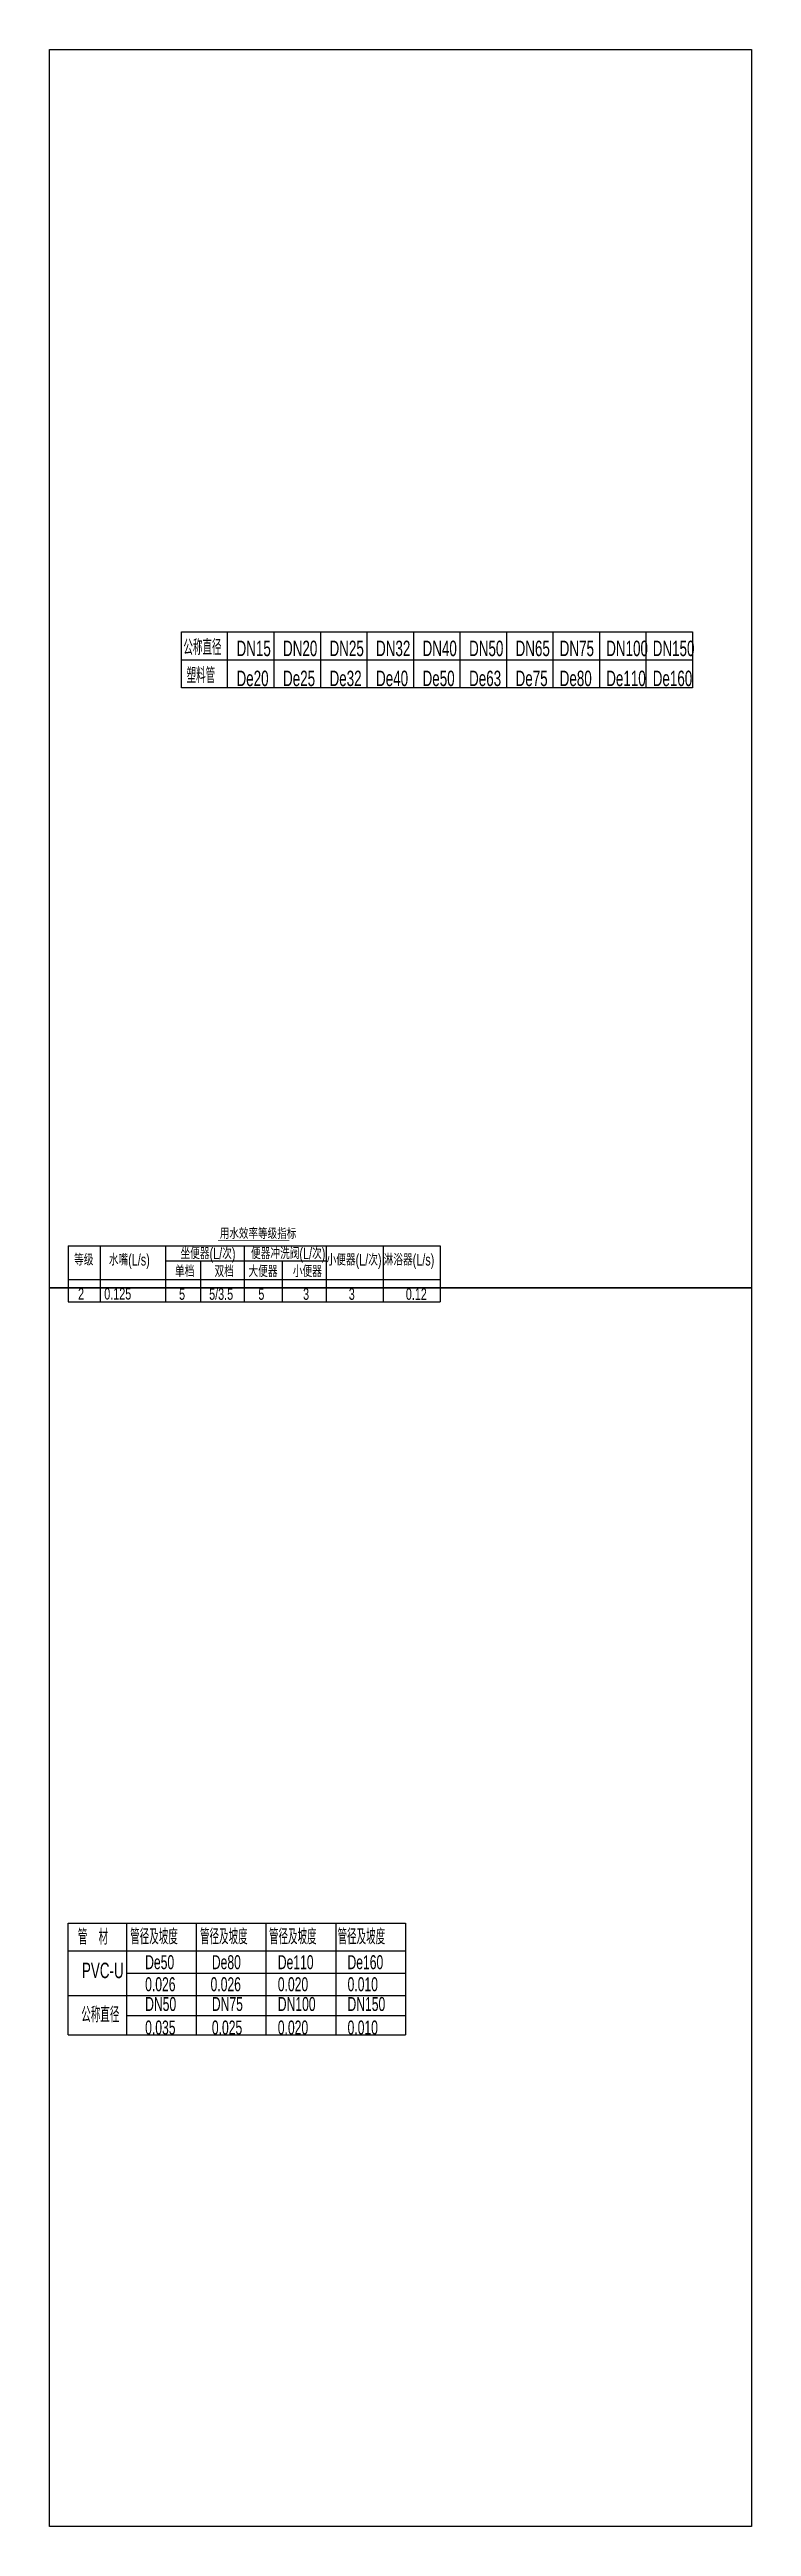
# Model space of a CAD drawing. Extents: x 332286 to 1463507, y -720758 to 86974.
# Drawn here: x 1408626 to 1438812, y -623970 to -517536 of the extents above; entities that cross this region are included whole.
import ezdxf

# ---------------------------------------------------------------- set-up
doc = ezdxf.new("R2010")
doc.units = 0
doc.header["$LTSCALE"] = 1000
doc.header["$MEASUREMENT"] = 0
doc.layers.get('0').update_dxf_attribs({"linetype": 'CONTINUOUS'})
doc.layers.get('Defpoints').update_dxf_attribs({"linetype": 'CONTINUOUS'})
for name, color, linetype in [('0TWT_TEXT', 7, 'CONTINUOUS'), ('TEXT', 7, 'CONTINUOUS'), ('TWT_TEXT', 7, 'CONTINUOUS')]:
    doc.layers.add(name, color=color, linetype=linetype)
doc.layers.add('DIM_MODI', color=6, linetype='CONTINUOUS', plot=False)
doc.styles.add('_JD', font='ros.shx', dxfattribs={"width": 0.65, "bigfont": 'JD.shx'})
doc.styles.add('样式 1', font='ROS', dxfattribs={"width": 0.7, "bigfont": 'JD'})

msp = doc.modelspace()

# ---------------------------------------------------------------- texts
at = {"style": '样式 1', "width": 0.7}
for s, height, p in [('等级', 496.12, (1409682.2, -569787.3)), ('水嘴(L/s)', 496.12, (1411176.2, -569787.3)), ('坐便器(L/次)', 496.12, (1414259.5, -569513.4)), ('便器冲洗阀(L/次)', 496.12, (1417289.7, -569513.4)), ('小便器(L/次)', 496.12, (1420539.9, -569787.3)), ('淋浴器(L/s)', 496.12, (1422993.1, -569787.3)), ('单档', 496.12, (1414021.8, -570282.3, -2835)), ('双档', 496.12, (1415722.6, -570282.3, -2835)), ('大便器', 496.12, (1417182.4, -570282.3, -2835)), ('小便器', 496.12, (1419089.7, -570282.3, -2835)), ('2', 496.1, (1409854.5, -571252.8)), ('0.125', 496.12, (1410979.4, -571249.3)), ('5', 496.1, (1414196.8, -571261.6, -2835)), ('5/3.5', 496.12, (1415490.3, -571261.6, -2835)), ('5', 496.1, (1417606.6, -571261.6, -2835)), ('3', 496.1, (1419529.6, -571261.6, -2835)), ('3', 496.1, (1421494.5, -571261.6, -2835)), ('0.12', 496.12, (1423947.6, -571261.6, -2835))]:
    msp.add_text(s, height=height, dxfattribs=at).set_placement(p)
at = {"layer": '0TWT_TEXT', "style": '样式 1', "width": 0.7}
msp.add_text('用水效率等级指标', height=470, dxfattribs=at).set_placement((1415948.7, -568644.5))

# ---------------------------------------------------------------- blocks, each defined once
blk = doc.blocks.new('观景对照表')
at = {"layer": 'TEXT'}
for p, q in [((1971, 0), (1971, -2400)), ((3971, 0), (3971, -2400)), ((5971, 0), (5971, -2400)), ((7971, 0), (7971, -2400)), ((9971, 0), (9971, -2400)), ((11971, 0), (11971, -2400)), ((13971, 0), (13971, -2400)), ((15971, 0), (15971, -2400)), ((17971, 0), (17971, -2400)), ((19971, 0), (19971, -2400)), ((21971, 0), (21971, -2400)), ((0, -1200), (21971, -1200))]:
    blk.add_line(p, q, dxfattribs=at)
blk.add_lwpolyline([(21971, -2400), (0, -2400), (0, 0), (21971, 0)], dxfattribs=at)
at = {"layer": 'TEXT', "style": '_JD', "width": 0.65}
for s, p in [('公称直径', (82, -998)), ('DN15', (2367, -1043)), ('DN20', (4367, -1043)), ('DN25', (6367, -1043)), ('DN32', (8367, -1043)), ('DN40', (10367, -1043)), ('DN50', (12367, -1043)), ('DN65', (14367, -1043)), ('DN75', (16264, -1043)), ('DN100', (18264, -1043)), ('DN150', (20264, -1043)), ('塑料管', (218, -2204)), ('De20', (2367, -2332)), ('De25', (4367, -2332)), ('De32', (6367, -2332)), ('De40', (8367, -2332)), ('De50', (10367, -2332)), ('De63', (12367, -2332)), ('De75', (14367, -2332)), ('De80', (16264, -2332)), ('De110', (18264, -2332)), ('De160', (20264, -2332))]:
    blk.add_text(s, height=663.3, dxfattribs=at).set_placement(p)
blk = doc.blocks.new('管道坡度对照表3')
at = {"layer": 'TEXT'}
for p, q in [((2500, 0), (2500, -4800)), ((5500, 0), (5500, -4800)), ((8500, 0), (8500, -4800)), ((11500, 0), (11500, -4800)), ((0, -1200), (14500, -1200)), ((0, -3108), (14500, -3108)), ((2500, -2154), (14500, -2154)), ((2500, -3977), (14500, -3977)), ((0, -4800), (14500, -4800))]:
    blk.add_line(p, q, dxfattribs=at)
blk.add_lwpolyline([(0, -4800), (0, 0), (14500, 0), (14500, -4800)], dxfattribs=at)
at = {"layer": 'TEXT', "style": '_JD', "width": 0.65}
for s, height, p in [('管   材', 663.3, (413, -932)), ('管径及坡度', 663.3, (2664, -918)), ('管径及坡度', 663.3, (5666, -918)), ('管径及坡度', 663.3, (8631, -918)), ('管径及坡度', 663.3, (11580, -918)), ('PVC-U', 663.3, (589, -2368)), ('De50', 600, (3308, -1983)), ('De80', 600, (6176, -1983)), ('De110', 600, (9012, -1983)), ('De160', 600, (12008, -1983)), ('0.026', 600, (3308, -2931)), ('DN50', 600, (3308, -3779)), ('0.026', 600, (6120, -2931)), ('DN75', 600, (6176, -3779)), ('0.020', 600, (9012, -2931)), ('DN100', 600, (9012, -3779)), ('0.010', 600, (12012, -2931)), ('DN150', 600, (12008, -3779)), ('公称直径', 663.3, (562, -4270)), ('0.035', 600, (3308, -4791)), ('0.025', 600, (6176, -4791)), ('0.020', 600, (9012, -4791)), ('0.010', 600, (12012, -4791))]:
    blk.add_text(s, height=height, dxfattribs=at).set_placement(p)

# ---------------------------------------------------------------- linework, layer by layer
for p, q in [((1409422, -568945.3), (1409422, -571345.3)), ((1409422, -568945.3), (1422974.5, -568945.3)), ((1409422, -568945.3), (1425427.7, -568945.3)), ((1410801.5, -568945.3), (1410801.5, -571345.3)), ((1413616.5, -568945.3), (1413616.5, -571345.3)), ((1416995, -568945.3), (1416995, -571345.3)), ((1420521.4, -568945.3), (1420521.4, -571345.3)), ((1422974.5, -568945.3), (1422974.5, -571345.3)), ((1425427.7, -568945.3), (1425427.7, -571345.3)), ((1409422, -570391.5), (1425427.7, -570391.5)), ((1415119.2, -569592), (1415119.2, -571345.3)), ((1418627.8, -569592), (1418627.8, -571345.3)), ((1409422, -571345.3), (1425427.7, -571345.3))]:
    msp.add_line(p, q)
at = {"layer": 'Defpoints', "color": 1}
for points in [[(1408625.9, -517536.1), (1438812, -517536.1), (1438812, -570753), (1408625.9, -570753)], [(1408625.9, -570753), (1438812, -570753), (1438812, -623969.9), (1408625.9, -623969.9)]]:
    msp.add_lwpolyline(points, close=True, dxfattribs=at)
at = {"layer": 'DIM_MODI', "const_width": 20}
msp.add_lwpolyline([(1415874.8, -568707.3), (1418942.9, -568707.3)], dxfattribs=at)
at = {"layer": 'TWT_TEXT'}
msp.add_line((1413616.5, -569592), (1420521.4, -569592), dxfattribs=at)

# ---------------------------------------------------------------- block references
at = {"color": 8}
msp.add_blockref('观景对照表', (1414301.2, -542557.5), dxfattribs=at)
at = {"layer": '0TWT_TEXT', "color": 8}
msp.add_blockref('管道坡度对照表3', (1409431.6, -598040.2), dxfattribs=at)

msp.set_redraw_order([(e.dxf.handle, doc.entitydb.next_handle()) for e in msp.query("TEXT MTEXT ATTDEF DIMENSION ARC_DIMENSION")])  # texts and dimensions are drawn at this point

doc.saveas('drawing.dxf')
